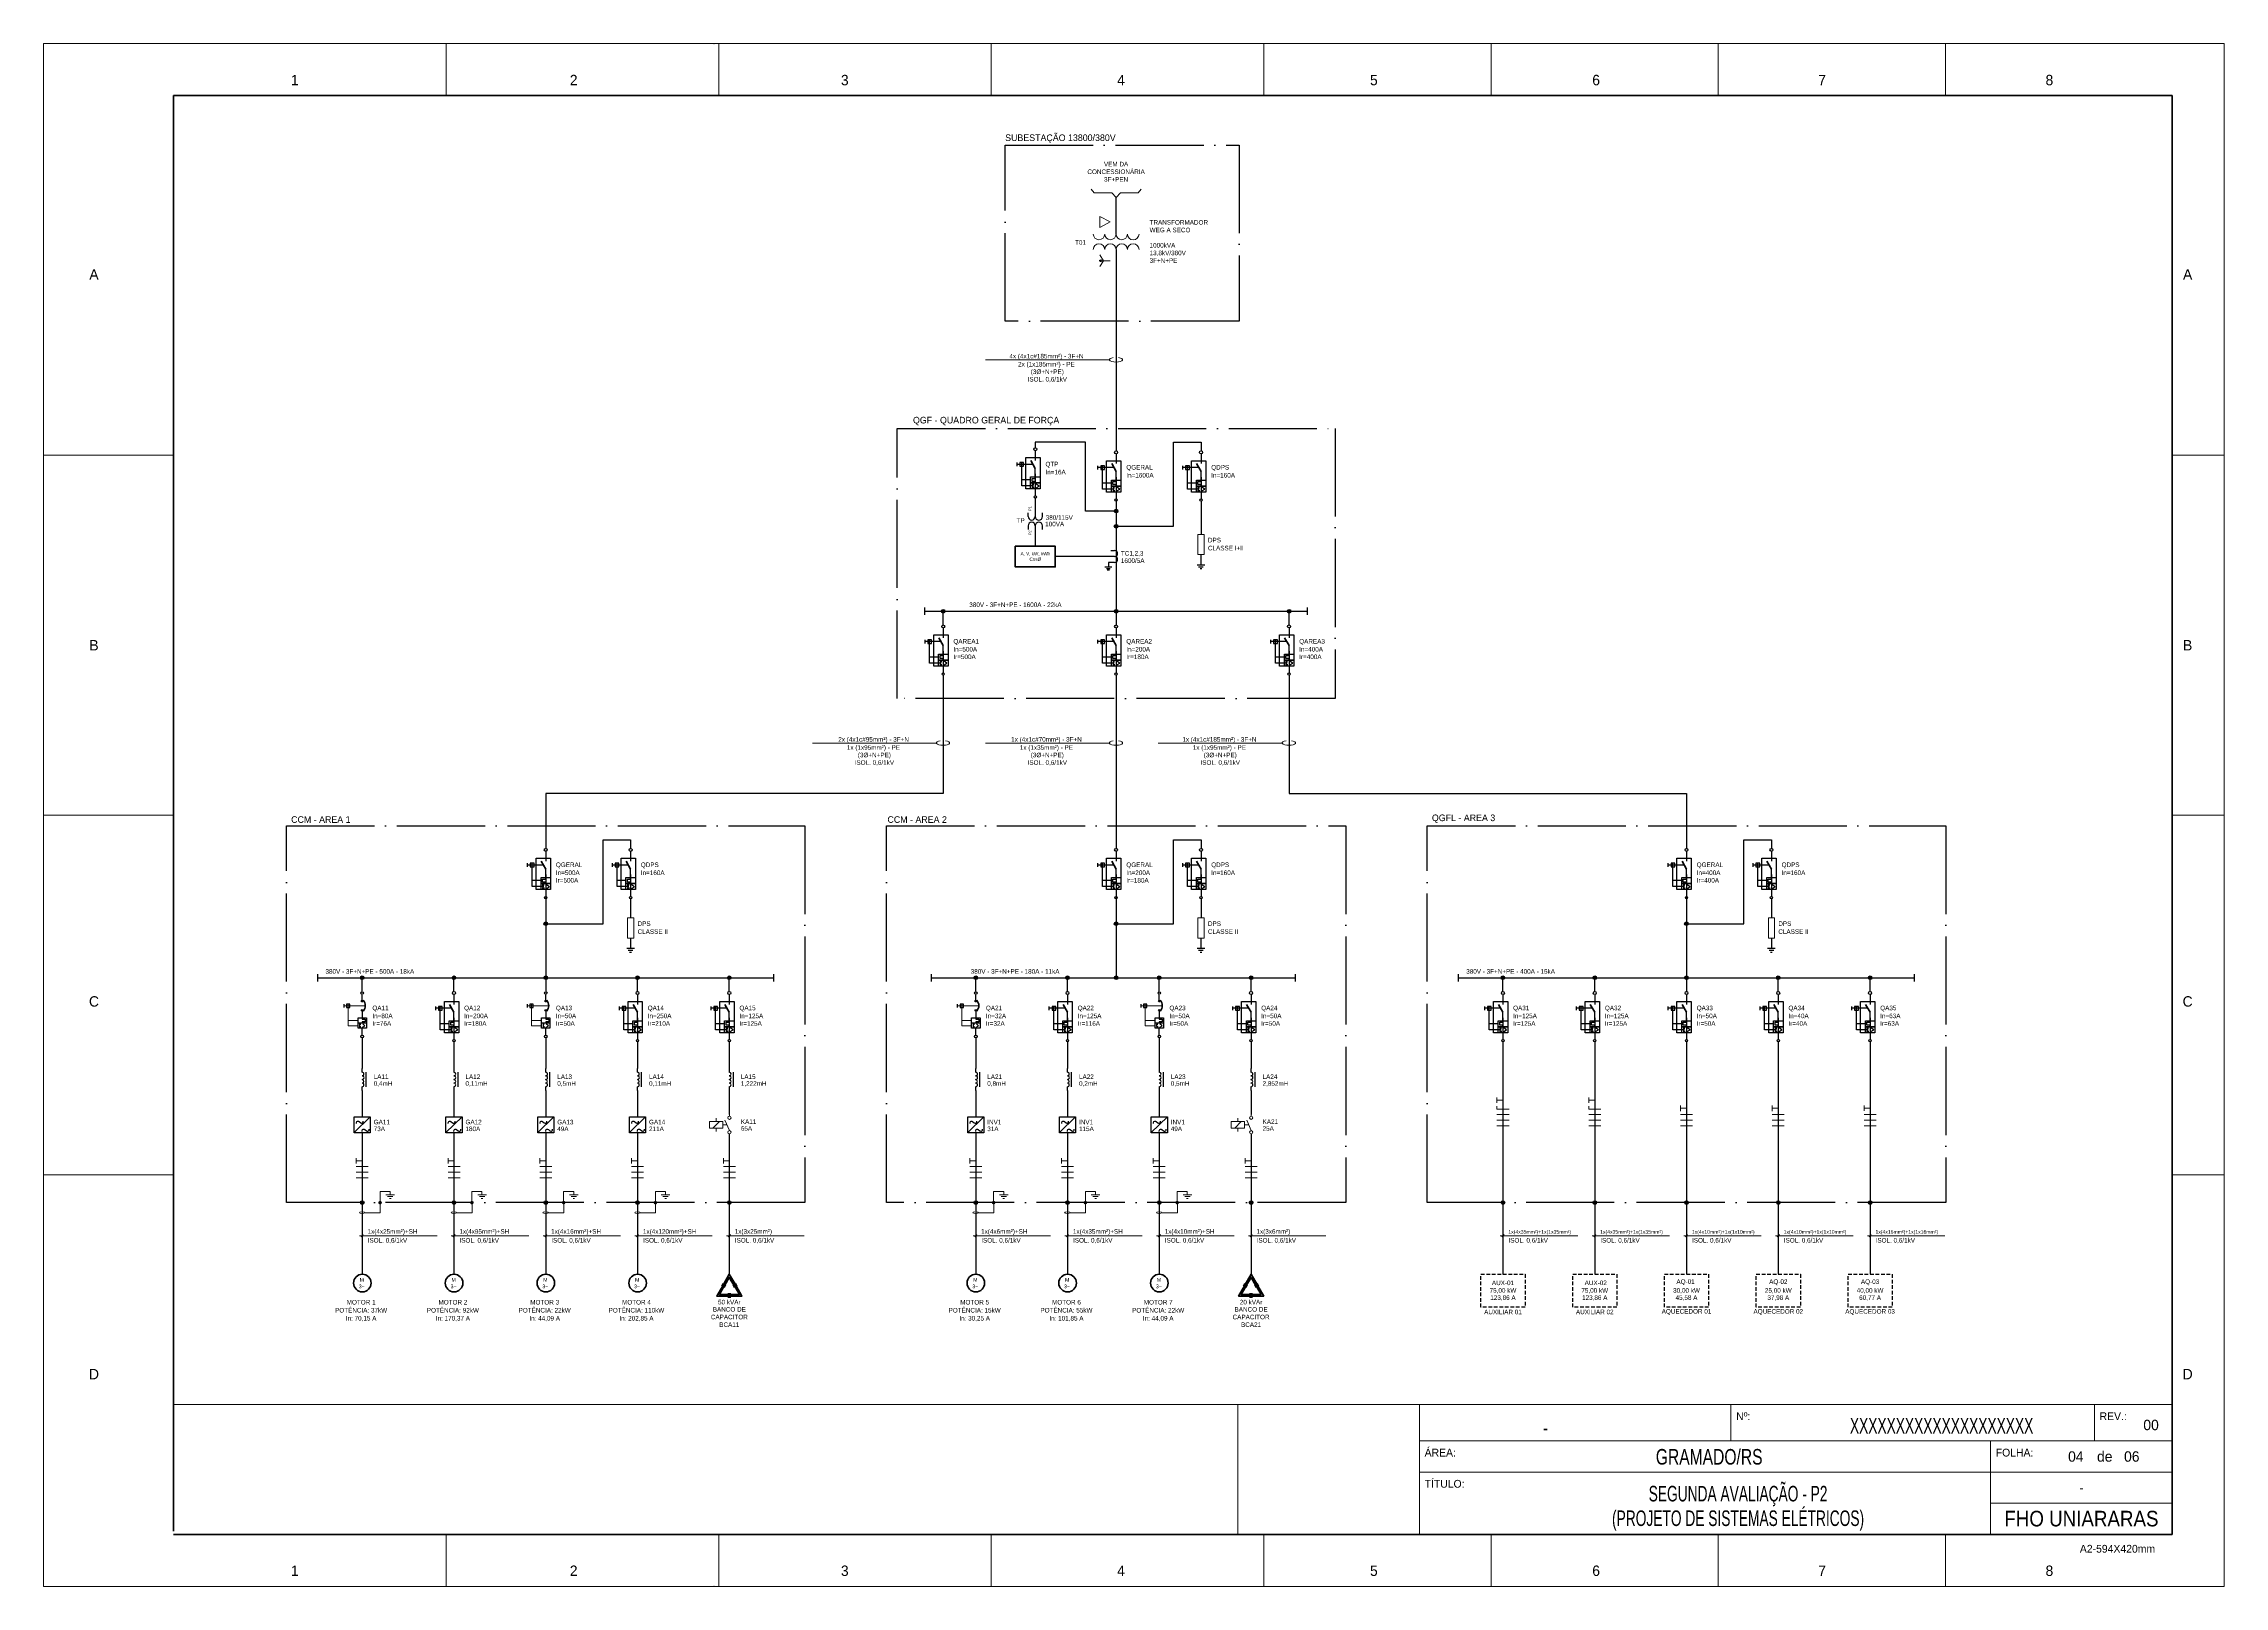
# Model space of a CAD drawing. Header units: millimetres. Extents: x 0 to 3814, y 0 to 420.
# Drawn here: x 1932 to 2526, y 0 to 420 of the extents above; entities that cross this region are included whole.
import ezdxf
from ezdxf.enums import TextEntityAlignment as Align

# ---------------------------------------------------------------- set-up
doc = ezdxf.new("R2010")
doc.units = ezdxf.units.MM
doc.linetypes.add('ACAD_ISO04W100', pattern=[30, 24, -3, 0, -3])
doc.linetypes.add('DASHEDX2', pattern=[1.5, 1, -0.5])
for name, color, linetype in [('CABOS', 7, 'Continuous'), ('CAIXA DE IDENT.', 7, 'ACAD_ISO04W100'), ('COMPONENTES', 7, 'Continuous'), ('Geometria', 7, 'Continuous'), ('PDF2_E-TXT20', 7, 'Continuous'), ('PDF_E-DGERAL', 7, 'Continuous'), ('ROTAS', 1, 'Continuous'), ('Texto capa', 7, 'Continuous'), ('TEXTO DES.', 7, 'Continuous'), ('TRACEJADO', 7, 'DASHEDX2')]:
    doc.layers.add(name, color=color, linetype=linetype)
doc.layers.add('PDF_GERAL', color=9, linetype='Continuous', true_color=0x808080)
doc.styles.add('PDF ArialMT', font='arial.ttf')
doc.styles.add('Style-INTL_ENGINEERING', font='INTL_ENGINEERING.shx')

# ---------------------------------------------------------------- blocks, each defined once
blk = doc.blocks.new('TRAFO')
at = {"layer": 'COMPONENTES', "lineweight": 18}
for points in [[(5904.7, -883.4, 1), (5904.7, -877.2, 1), (5904.7, -871, 1), (5904.7, -864.8, 1), (5904.7, -858.5)], [(5913.1, -883.4, -1), (5913.1, -877.2, -1), (5913.1, -871, -1), (5913.1, -864.8, -1), (5913.1, -858.5)]]:
    blk.add_lwpolyline(points, format="xyb", dxfattribs=at)
blk.add_lwpolyline([(5895.1, -879.8), (5898.1, -874.3), (5901.2, -879.8)], close=True, dxfattribs=at)
for points in [[(5919.2, -879.1), (5919.2, -877.9), (5916.1, -879.8)], [(5919.9, -879.1), (5918.5, -879.1)], [(5919.2, -874.3), (5919.2, -877.9), (5922.3, -879.8)], [(5919.8, -879.4), (5918.7, -879.4)], [(5919.7, -879.7), (5918.8, -879.7)], [(5919.5, -880), (5919, -880)]]:
    blk.add_lwpolyline(points, dxfattribs=at)
blk = doc.blocks.new('INDICAÇÃO')
at = {"layer": 'ROTAS', "lineweight": 20}
for points in [[(2259.09, 374.46), (2259.89, 373.46)], [(2272.72, 374.46), (2271.92, 373.46)], [(2264.74, 373.46), (2265.9, 372.22), (2264.74, 373.46), (2259.89, 373.46)], [(2267.07, 373.46), (2265.9, 372.22), (2267.07, 373.46), (2271.92, 373.46)]]:
    blk.add_lwpolyline(points, close=True, dxfattribs=at)
blk = doc.blocks.new('chamada cabo')
at = {"layer": 'ROTAS', "lineweight": 9}
blk.add_lwpolyline([(6921.1, -1333.7), (6988.7, -1333.7)], dxfattribs=at)
for points in [[(6990.8, -1332.5), (6989.2, -1332.7), (6988.4, -1333.3), (6988.7, -1333.9)], [(6988.7, -1333.9), (6989.1, -1334.5), (6990.6, -1335), (6992.3, -1334.9)], [(6992.3, -1334.9), (6994.1, -1334.9), (6995.5, -1334.5), (6995.8, -1333.9)], [(6995.8, -1333.9), (6996.1, -1333.3), (6995.2, -1332.7), (6993.6, -1332.5)]]:
    blk.add_open_spline(points, degree=3, dxfattribs=at)
blk = doc.blocks.new('DISJ. CX. MOLDADA')
at = {"layer": 'COMPONENTES', "lineweight": 30}
for points in [[(6113.1, -988.7), (6102.7, -988.7), (6102.7, -966), (6113.1, -966)], [(6101.1, -969.6), (6098.4, -969.6), (6098.4, -972.3), (6101.1, -972.3)], [(6106.2, -980), (6113.1, -980), (6113.1, -984.4), (6106.2, -984.4)], [(6106.2, -984.4), (6113.1, -984.4), (6113.1, -988.7), (6106.2, -988.7)]]:
    blk.add_lwpolyline(points, close=True, dxfattribs=at)
for points in [[(6109.6, -961.1), (6109.6, -966), (6109.6, -968.1)], [(6096.4, -972.3), (6096.4, -969.6)], [(6108, -970.9), (6096.4, -970.9)], [(6108.2, -986.6), (6099.7, -986.6), (6099.7, -969.6)], [(6109.6, -984.4), (6109.6, -983.3), (6107.3, -983.3), (6107.3, -981.1), (6109.6, -981.1), (6109.6, -980), (6109.6, -973.8)], [(6109.6, -977.8), (6109.6, -993.8)], [(6106.2, -982.2), (6099.7, -982.2)], [(6107.1, -985.3), (6108.5, -985.3)], [(6107.1, -987.5), (6108.7, -987.5)], [(6107.7, -987.5), (6107.7, -985.3)], [(6110.2, -987.9), (6112.3, -986.7), (6110.2, -985.2)]]:
    blk.add_lwpolyline(points, dxfattribs=at)
at = {"layer": 'COMPONENTES', "lineweight": 50}
blk.add_lwpolyline([(6109.6, -973.8), (6106.4, -968.1)], dxfattribs=at)
at = {"layer": 'COMPONENTES', "lineweight": 30}
for centre, radius in [((6109.6, -959.9), 1.08), ((6109.6, -994.5), 0.826)]:
    blk.add_circle(centre, radius, dxfattribs=at)
blk = doc.blocks.new('TP BT')
at = {"layer": 'COMPONENTES', "lineweight": 30}
for points in [[(5999.3, -1009), (5999.3, -1007)], [(6007.2, -1009), (6007.2, -1007)], [(6007.2, -1016.1), (6007.2, -1014.1)]]:
    blk.add_lwpolyline(points, dxfattribs=at)
for points in [[(5999.3, -1009, 1), (6003.2, -1009, 1), (6007.2, -1009), (6007.2, -1007)], [(6007.2, -1014.1, 1), (6003.2, -1014.1, 1), (5999.3, -1014.1), (5999.3, -1016.1)]]:
    blk.add_lwpolyline(points, format="xyb", dxfattribs=at)
at = {"layer": 'TEXTO DES.', "char_height": 1.48, "attachment_point": 4, "rotation": 90, "style": 'PDF ArialMT'}
for s, insert in [('P1', (6000.3, -1006)), ('P2', (6000.3, -1019.1))]:
    blk.add_mtext(s, dxfattribs=dict(at, insert=insert))
blk = doc.blocks.new('TC BT')
at = {"layer": 'PDF_E-DGERAL', "lineweight": 30}
for points in [[(6053.5, -1020), (6051.4, -1020)], [(6053.5, -1026.3), (6050.1, -1026.3)]]:
    blk.add_lwpolyline(points, dxfattribs=at)
for centre in [(6053.5, -1021.5), (6053.5, -1024.7)]:
    blk.add_arc(centre, 1.59, 270, 90, dxfattribs=at)
at = {"layer": 'PDF_GERAL', "color": 7, "lineweight": 30}
for points in [[(6051.9, -1028.9), (6048.2, -1028.9)], [(6051.1, -1029.8), (6049, -1029.8)], [(6050.7, -1030.5), (6049.5, -1030.5)], [(6050.1, -1026.3), (6050.1, -1028.9)]]:
    blk.add_lwpolyline(points, dxfattribs=at)
blk = doc.blocks.new('DPS')
at = {"layer": 'COMPONENTES', "lineweight": 9}
blk.add_lwpolyline([(6107.4, -1001.6), (6111.9, -1001.6), (6111.9, -1016.3), (6107.4, -1016.3)], close=True, dxfattribs=at)
at = {"layer": 'COMPONENTES', "lineweight": 30}
for points in [[(6112.4, -1023.9), (6106.9, -1023.9)], [(6111.3, -1025.3), (6107.9, -1025.3)], [(6110.2, -1026.7), (6108.9, -1026.7)], [(6109.6, -1016.3), (6109.6, -1023.9)]]:
    blk.add_lwpolyline(points, dxfattribs=at)
blk = doc.blocks.new('Indutância')
at = {"layer": 'COMPONENTES', "lineweight": 30}
for p, q in [((5383.2, -1082.4), (5383.2, -1080.4)), ((5383.2, -1092.4), (5383.2, -1090.4))]:
    blk.add_line(p, q, dxfattribs=at)
blk.add_lwpolyline([(5383.1, -1088.4, 1), (5383.1, -1086.4, 1), (5383.1, -1084.3)], format="xyb", dxfattribs=at)
blk.add_lwpolyline([(5385.2, -1082.4), (5385.2, -1090.4)], dxfattribs=at)
for centre in [(5383.1, -1083.4), (5383.1, -1089.3)]:
    blk.add_arc(centre, 1.01, 270, 90, dxfattribs=at)
blk = doc.blocks.new('Inversor')
at = {"layer": 'COMPONENTES', "lineweight": 30}
for points in [[(5353.2, -1116.5), (5344.4, -1125.1)], [(5345.7, -1120.1), (5345.7, -1119.7), (5345.9, -1119.1), (5346.3, -1118.9), (5346.7, -1118.9), (5347.1, -1119.1), (5348, -1119.7), (5348.4, -1119.9), (5348.8, -1119.9), (5349.2, -1119.7), (5349.4, -1119.3), (5349.4, -1118.9)], [(5348.8, -1124.5), (5348.8, -1124.1), (5349, -1123.4), (5349.4, -1123.3), (5349.8, -1123.3), (5350.2, -1123.4), (5351.1, -1124.1), (5351.5, -1124.3), (5351.9, -1124.3), (5352.3, -1124.1), (5352.5, -1123.7), (5352.5, -1123.3)]]:
    blk.add_lwpolyline(points, dxfattribs=at)
blk.add_lwpolyline([(5344.4, -1116.5), (5353.2, -1116.5), (5353.2, -1125.2), (5344.4, -1125.2)], close=True, dxfattribs=at)
blk = doc.blocks.new('disjuntor motor')
at = {"layer": 'COMPONENTES', "lineweight": 30}
for points in [[(5601.3, -951.4), (5601.3, -949.6)], [(5611.2, -947.6), (5611.2, -944.4)], [(5613.5, -960), (5608.9, -960)], [(5609.6, -960.6), (5610.4, -960.6)], [(5609.6, -961.9), (5610.5, -961.9)], [(5609.9, -961.9), (5609.9, -960.6)], [(5611.2, -953.5), (5611.2, -957.1), (5611.2, -957.9), (5612.8, -957.9), (5612.8, -959.3), (5611.2, -959.3), (5611.2, -960)], [(5611.4, -962.1), (5612.7, -961.4), (5611.5, -960.4)], [(5611.2, -966.7), (5611.2, -962.8)]]:
    blk.add_lwpolyline(points, dxfattribs=at)
for points in [[(5604.4, -949.6), (5602.6, -949.6), (5602.6, -951.4), (5604.4, -951.4)], [(5613.5, -957.1), (5613.5, -962.8), (5608.9, -962.8), (5608.9, -957.1)]]:
    blk.add_lwpolyline(points, close=True, dxfattribs=at)
at = {"layer": 'COMPONENTES', "lineweight": 15}
for points in [[(5608.9, -961.4), (5603.5, -961.4), (5603.5, -949.6)], [(5612.9, -950.5), (5601.3, -950.5)], [(5608.9, -958.6), (5603.5, -958.6)]]:
    blk.add_lwpolyline(points, dxfattribs=at)
at = {"layer": 'COMPONENTES', "lineweight": 30}
for centre, radius in [((5611.2, -943.6), 0.688), ((5611.2, -948), 0.434), ((5611.2, -953), 0.434), ((5611.2, -967.3), 0.688)]:
    blk.add_circle(centre, radius, dxfattribs=at)
at = {"layer": 'COMPONENTES', "lineweight": 50}
blk.add_arc((5608.4, -950.5), 4.43, 318.0432, 41.9568, dxfattribs=at)
blk = doc.blocks.new('ATERRAMENTO')
at = {"layer": 'ROTAS'}
h = blk.add_hatch(color=256, dxfattribs=at)
h.dxf.hatch_style = 1
h.paths.add_polyline_path([(6647.5, -699.9, 1), (6649.5, -699.9, 1)])
at = {"layer": 'PDF2_E-TXT20', "lineweight": 9}
blk.add_line((6640.2, -705.4), (6648.6, -705.4), dxfattribs=at)
for points in [[(6654, -695.6), (6654, -693.8), (6648.5, -693.8), (6648.6, -705.4)], [(6651.7, -695.6), (6656.4, -695.6)], [(6652.6, -696.6), (6655.5, -696.6)], [(6653.6, -697.7), (6654.5, -697.7)]]:
    blk.add_lwpolyline(points, dxfattribs=at)
for points in [[(6638.2, -704.9), (6637.5, -705), (6637.1, -705.2), (6637.2, -705.4)], [(6637.2, -705.4), (6637.3, -705.6), (6637.9, -705.8), (6638.7, -705.8)], [(6638.7, -705.8), (6639.4, -705.8), (6640, -705.6), (6640.2, -705.4)], [(6640.2, -705.4), (6640.3, -705.2), (6639.8, -705), (6639.1, -704.9)]]:
    blk.add_open_spline(points, degree=3, dxfattribs=at)
blk = doc.blocks.new('MOTOR TRI')
at = {"layer": 'COMPONENTES', "lineweight": 40}
blk.add_circle((6638.8, -725.7), 4.79, dxfattribs=at)
at = {"layer": 'COMPONENTES', "char_height": 2.01, "attachment_point": 4, "style": 'PDF ArialMT'}
for s, insert in [('M', (6637.4, -723.9)), ('3~', (6636.9, -727.5))]:
    blk.add_mtext(s, dxfattribs=dict(at, insert=insert))
blk = doc.blocks.new('CONTATOR')
at = {"layer": 'Geometria', "color": 9, "lineweight": 13, "true_color": 0xbababa}
for points in [[(2280.37, 133.03), (2284, 133.03), (2284, 131.21), (2280.37, 131.21)], [(2280.37, 133.03), (2284, 133.03), (2284, 131.21), (2280.37, 131.21)], [(2280.37, 133.03), (2284, 133.03), (2284, 131.21), (2280.37, 131.21)], [(2280.37, 133.03), (2284, 133.03), (2284, 131.21), (2280.37, 131.21)], [(2283.06, 133.03), (2281.3, 131.21)], [(2282.18, 133.91), (2282.18, 133.03)], [(2282.18, 130.33), (2282.18, 131.21)], [(2284, 132.09), (2285.14, 132.09)], [(2284.57, 133.44), (2285.76, 130.54)]]:
    blk.add_lwpolyline(points, close=True, dxfattribs=at)
for points in [[(2281.3, 131.21), (2283.06, 133.03)], [(2282.18, 133.03), (2282.18, 133.91)], [(2282.18, 131.21), (2282.18, 130.33)], [(2285.14, 132.09), (2284, 132.09)], [(2285.76, 130.54), (2284.57, 133.44)], [(2285.76, 134.48), (2285.76, 134.94)], [(2285.76, 129.19), (2285.76, 129.66)]]:
    blk.add_lwpolyline(points, dxfattribs=at)
for centre in [(2285.78, 134.04), (2285.78, 134.04), (2285.78, 134.04), (2285.78, 130.1), (2285.78, 130.1), (2285.78, 130.1)]:
    blk.add_circle(centre, 0.44, dxfattribs=at)
blk = doc.blocks.new('BANCO DE CAPACITOR')
at = {"layer": 'COMPONENTES', "lineweight": 40}
for points in [[(5768.5, -1207.1), (5765.3, -1212.7), (5771.7, -1212.7)], [(5769.2, -1207.5), (5766.7, -1211.9), (5771.7, -1211.9)], [(5767.8, -1206.7), (5769.8, -1207.9)], [(5768.2, -1206), (5770.2, -1207.2)], [(5775.4, -1206.4), (5772.1, -1200.8), (5768.9, -1206.4)], [(5774.6, -1206.8), (5772.1, -1202.5), (5769.6, -1206.8)], [(5771.7, -1213.6), (5771.7, -1211.1)], [(5772.5, -1212.7), (5779, -1212.7), (5775.8, -1207.1)], [(5772.5, -1211.9), (5777.6, -1211.9), (5775.1, -1207.5)], [(5772.5, -1213.6), (5772.5, -1211.1)], [(5776, -1206.1), (5774, -1207.2)], [(5776.4, -1206.8), (5774.4, -1207.9)]]:
    blk.add_lwpolyline(points, dxfattribs=at)

msp = doc.modelspace()

# ---------------------------------------------------------------- hatches: boundary and pattern name
at = {"layer": 'ROTAS'}
h = msp.add_hatch(color=256, dxfattribs=at)
h.dxf.hatch_style = 1
h.paths.add_polyline_path([(2223.63, 292.81, 1), (2224.63, 292.81, 1)])
h = msp.add_hatch(color=256, dxfattribs=at)
h.dxf.hatch_style = 1
h.paths.add_polyline_path([(2223.63, 288.71, 1), (2224.63, 288.71, 1)])
h = msp.add_hatch(color=256, dxfattribs=at)
h.dxf.hatch_style = 1
h.paths.add_polyline_path([(2176.52, 265.57, 1), (2177.52, 265.57, 1)])
h = msp.add_hatch(color=256, dxfattribs=at)
h.dxf.hatch_style = 1
h.paths.add_polyline_path([(2223.63, 265.57, 1), (2224.63, 265.57, 1)])
h = msp.add_hatch(color=256, dxfattribs=at)
h.dxf.hatch_style = 1
h.paths.add_polyline_path([(2270.74, 265.57, 1), (2271.74, 265.57, 1)])
h = msp.add_hatch(color=256, dxfattribs=at)
h.dxf.hatch_style = 1
h.paths.add_polyline_path([(2068.26, 180.48, 1), (2069.26, 180.48, 1)])
h = msp.add_hatch(color=256, dxfattribs=at)
h.dxf.hatch_style = 1
h.paths.add_polyline_path([(2223.63, 180.48, 1), (2224.63, 180.48, 1)])
h = msp.add_hatch(color=256, dxfattribs=at)
h.dxf.hatch_style = 1
h.paths.add_polyline_path([(2379.01, 180.48, 1), (2380.01, 180.48, 1)])
h = msp.add_hatch(color=256, dxfattribs=at)
h.dxf.hatch_style = 1
h.paths.add_polyline_path([(2018.26, 165.74, 1), (2019.26, 165.74, 1)])
h = msp.add_hatch(color=256, dxfattribs=at)
h.dxf.hatch_style = 1
h.paths.add_polyline_path([(2043.27, 165.74, 1), (2044.27, 165.74, 1)])
h = msp.add_hatch(color=256, dxfattribs=at)
h.dxf.hatch_style = 1
h.paths.add_polyline_path([(2068.26, 165.74, 1), (2069.26, 165.74, 1)])
h = msp.add_hatch(color=256, dxfattribs=at)
h.dxf.hatch_style = 1
h.paths.add_polyline_path([(2093.26, 165.74, 1), (2094.26, 165.74, 1)])
h = msp.add_hatch(color=256, dxfattribs=at)
h.dxf.hatch_style = 1
h.paths.add_polyline_path([(2118.27, 165.74, 1), (2119.27, 165.74, 1)])
h = msp.add_hatch(color=256, dxfattribs=at)
h.dxf.hatch_style = 1
h.paths.add_polyline_path([(2185.41, 165.74, 1), (2186.41, 165.74, 1)])
h = msp.add_hatch(color=256, dxfattribs=at)
h.dxf.hatch_style = 1
h.paths.add_polyline_path([(2210.39, 165.74, 1), (2211.39, 165.74, 1)])
h = msp.add_hatch(color=256, dxfattribs=at)
h.dxf.hatch_style = 1
h.paths.add_polyline_path([(2223.63, 165.74, 1), (2224.63, 165.74, 1)])
h = msp.add_hatch(color=256, dxfattribs=at)
h.dxf.hatch_style = 1
h.paths.add_polyline_path([(2235.39, 165.74, 1), (2236.39, 165.74, 1)])
h = msp.add_hatch(color=256, dxfattribs=at)
h.dxf.hatch_style = 1
h.paths.add_polyline_path([(2260.41, 165.74, 1), (2261.41, 165.74, 1)])
h = msp.add_hatch(color=256, dxfattribs=at)
h.dxf.hatch_style = 1
h.paths.add_polyline_path([(2329.01, 165.74, 1), (2330.01, 165.74, 1)])
h = msp.add_hatch(color=256, dxfattribs=at)
h.dxf.hatch_style = 1
h.paths.add_polyline_path([(2354.02, 165.74, 1), (2355.02, 165.74, 1)])
h = msp.add_hatch(color=256, dxfattribs=at)
h.dxf.hatch_style = 1
h.paths.add_polyline_path([(2379.01, 165.74, 1), (2380.01, 165.74, 1)])
h = msp.add_hatch(color=256, dxfattribs=at)
h.dxf.hatch_style = 1
h.paths.add_polyline_path([(2404.01, 165.74, 1), (2405.01, 165.74, 1)])
h = msp.add_hatch(color=256, dxfattribs=at)
h.dxf.hatch_style = 1
h.paths.add_polyline_path([(2429.02, 165.74, 1), (2430.02, 165.74, 1)])
h = msp.add_hatch(color=256, dxfattribs=at)
h.dxf.hatch_style = 1
h.paths.add_polyline_path([(2018.27, 104.54, 1), (2019.27, 104.54, 1)])
h = msp.add_hatch(color=256, dxfattribs=at)
h.dxf.hatch_style = 1
h.paths.add_polyline_path([(2043.27, 104.54, 1), (2044.27, 104.54, 1)])
h = msp.add_hatch(color=256, dxfattribs=at)
h.dxf.hatch_style = 1
h.paths.add_polyline_path([(2068.27, 104.54, 1), (2069.27, 104.54, 1)])
h = msp.add_hatch(color=256, dxfattribs=at)
h.dxf.hatch_style = 1
h.paths.add_polyline_path([(2093.27, 104.54, 1), (2094.27, 104.54, 1)])
h = msp.add_hatch(color=256, dxfattribs=at)
h.dxf.hatch_style = 1
h.paths.add_polyline_path([(2118.27, 104.54, 1), (2119.27, 104.54, 1)])
h = msp.add_hatch(color=256, dxfattribs=at)
h.dxf.hatch_style = 1
h.paths.add_polyline_path([(2185.4, 104.54, 1), (2186.4, 104.54, 1)])
h = msp.add_hatch(color=256, dxfattribs=at)
h.dxf.hatch_style = 1
h.paths.add_polyline_path([(2210.4, 104.54, 1), (2211.4, 104.54, 1)])
h = msp.add_hatch(color=256, dxfattribs=at)
h.dxf.hatch_style = 1
h.paths.add_polyline_path([(2235.4, 104.54, 1), (2236.4, 104.54, 1)])
h = msp.add_hatch(color=256, dxfattribs=at)
h.dxf.hatch_style = 1
h.paths.add_polyline_path([(2260.4, 104.54, 1), (2261.4, 104.54, 1)])
h = msp.add_hatch(color=256, dxfattribs=at)
h.dxf.hatch_style = 1
h.paths.add_polyline_path([(2329.02, 104.54, 1), (2330.02, 104.54, 1)])
h = msp.add_hatch(color=256, dxfattribs=at)
h.dxf.hatch_style = 1
h.paths.add_polyline_path([(2354.02, 104.54, 1), (2355.02, 104.54, 1)])
h = msp.add_hatch(color=256, dxfattribs=at)
h.dxf.hatch_style = 1
h.paths.add_polyline_path([(2379.02, 104.54, 1), (2380.02, 104.54, 1)])
h = msp.add_hatch(color=256, dxfattribs=at)
h.dxf.hatch_style = 1
h.paths.add_polyline_path([(2404.02, 104.54, 1), (2405.02, 104.54, 1)])
h = msp.add_hatch(color=256, dxfattribs=at)
h.dxf.hatch_style = 1
h.paths.add_polyline_path([(2429.02, 104.54, 1), (2430.02, 104.54, 1)])

# ---------------------------------------------------------------- linework, layer by layer
at = {"color": 7, "linetype": 'Continuous', "lineweight": 0}
for p, q in [((1931.98, 0.05), (1931.98, 420.1)), ((2525.98, 420.1), (1931.98, 420.1)), ((2041.64, 420.1), (2041.64, 405.95)), ((2115.89, 420.1), (2115.89, 405.95)), ((2190.14, 420.1), (2190.14, 405.95)), ((2264.39, 420.1), (2264.39, 405.95)), ((2326.27, 405.95), (2326.27, 420.1)), ((2388.14, 405.95), (2388.14, 420.1)), ((2450.02, 405.95), (2450.02, 420.1)), ((2525.98, 0.05), (2525.98, 420.1)), ((2115.89, 409.32), (2115.89, 405.95)), ((2264.39, 405.95), (2264.39, 409.32)), ((1967.39, 308.01), (1932.04, 308.01)), ((2511.89, 308.01), (2526.04, 308.01)), ((1967.39, 210.07), (1932.04, 210.07)), ((2511.89, 210.07), (2526.04, 210.07)), ((1967.39, 112.13), (1932.04, 112.13)), ((2511.89, 112.13), (2526.04, 112.13)), ((1967.34, 49.55), (2257.26, 49.55)), ((2257.26, 14.26), (2257.26, 49.55)), ((2257.26, 49.55), (2511.84, 49.55)), ((2306.76, 49.55), (2306.76, 14.26)), ((2490.62, 49.55), (2490.62, 39.65)), ((2511.84, 39.65), (2306.76, 39.65)), ((2462.34, 39.65), (2462.34, 14.26)), ((2511.84, 31.17), (2306.76, 31.17)), ((2462.34, 22.68), (2511.84, 22.68)), ((2041.64, 0.05), (2041.64, 14.2)), ((2115.89, 0.05), (2115.89, 14.2)), ((2190.14, 0.05), (2190.14, 14.2)), ((2264.39, 14.2), (2264.39, 10.83)), ((2264.39, 0.05), (2264.39, 14.16)), ((2326.27, 14.2), (2326.27, 0.05)), ((2388.14, 14.2), (2388.14, 0.05)), ((2450.02, 14.2), (2450.02, 0.05)), ((2525.98, 0.05), (1931.98, 0.05)), ((2115.89, 0.05), (2115.89, 2.98))]:
    msp.add_line(p, q, dxfattribs=at)
at = {"color": 7, "linetype": 'Continuous', "lineweight": 40}
for p, q in [((1967.34, 405.95), (1967.34, 15.04)), ((1967.34, 405.95), (2511.84, 405.95)), ((2511.84, 14.17), (2511.84, 405.95)), ((2511.84, 14.16), (1967.34, 14.16))]:
    msp.add_line(p, q, dxfattribs=at)
at = {"color": 7, "linetype": 'Continuous', "lineweight": 0}
for p in [(2114.64, 420.1), (2114.64, 0.05)]:
    msp.add_point(p, dxfattribs=at)
at = {"layer": 'CAIXA DE IDENT.'}
for points in [[(2193.91, 392.48), (2257.61, 392.48), (2257.61, 344.52), (2193.91, 344.52)], [(2164.51, 315.33), (2283.82, 315.33), (2283.82, 241.78), (2164.51, 241.78)], [(1998.14, 207.11), (2139.37, 207.11), (2139.37, 104.54), (1998.14, 104.54)], [(2161.57, 207.11), (2286.69, 207.11), (2286.69, 104.54), (2161.57, 104.54)], [(2308.89, 207.11), (2450.12, 207.11), (2450.12, 104.54), (2308.89, 104.54)]]:
    msp.add_lwpolyline(points, close=True, dxfattribs=at)
at = {"layer": 'COMPONENTES', "lineweight": 40}
msp.add_lwpolyline([(2196.67, 283.23), (2207.55, 283.23), (2207.55, 277.64), (2196.67, 277.64)], close=True, dxfattribs=at)
at = {"layer": 'PDF2_E-TXT20', "lineweight": 9}
for points in [[(2327.89, 133.2), (2327.89, 131.68)], [(2327.89, 132.43), (2329.52, 132.43)], [(2327.89, 130.76), (2327.89, 130)], [(2352.89, 133.2), (2352.89, 131.68)], [(2352.89, 132.43), (2354.52, 132.43)], [(2352.89, 130.76), (2352.89, 130)], [(2377.89, 130.99), (2377.89, 129.48)], [(2402.89, 130.99), (2402.89, 129.48)], [(2427.89, 131), (2427.89, 129.49)], [(2327.89, 130), (2331.16, 130)], [(2327.89, 128.49), (2331.16, 128.49)], [(2331.16, 126.97), (2327.89, 126.97), (2331.16, 126.97)], [(2331.16, 125.45), (2327.89, 125.45), (2331.16, 125.45)], [(2352.89, 130), (2356.16, 130)], [(2352.89, 128.49), (2356.16, 128.49)], [(2356.16, 126.97), (2352.89, 126.97), (2356.16, 126.97)], [(2356.16, 125.45), (2352.89, 125.45), (2356.16, 125.45)], [(2377.89, 130.23), (2379.52, 130.23)], [(2377.89, 128.49), (2381.16, 128.49)], [(2381.16, 126.97), (2377.89, 126.97), (2381.16, 126.97)], [(2381.16, 125.45), (2377.89, 125.45), (2381.16, 125.45)], [(2402.89, 130.23), (2404.52, 130.23)], [(2402.89, 128.49), (2406.16, 128.49)], [(2406.16, 126.97), (2402.89, 126.97), (2406.16, 126.97)], [(2406.16, 125.45), (2402.89, 125.45), (2406.16, 125.45)], [(2427.89, 130.24), (2429.52, 130.24)], [(2427.89, 128.5), (2431.16, 128.5)], [(2431.16, 126.98), (2427.89, 126.98), (2431.16, 126.98)], [(2431.16, 125.46), (2427.89, 125.46), (2431.16, 125.46)], [(2017.14, 116.68), (2017.14, 115.17)], [(2017.14, 115.92), (2018.77, 115.92)], [(2017.14, 114.33), (2020.41, 114.33)], [(2042.14, 116.68), (2042.14, 115.17)], [(2042.14, 115.92), (2043.77, 115.92)], [(2042.14, 114.33), (2045.41, 114.33)], [(2067.14, 116.68), (2067.14, 115.17)], [(2067.14, 115.92), (2068.77, 115.92)], [(2067.14, 114.33), (2070.41, 114.33)], [(2092.14, 116.68), (2092.14, 115.17)], [(2092.14, 115.92), (2093.77, 115.92)], [(2092.14, 114.33), (2095.41, 114.33)], [(2117.14, 116.68), (2117.14, 115.17)], [(2117.14, 115.92), (2118.77, 115.92)], [(2117.14, 114.33), (2120.41, 114.33)], [(2184.27, 116.68), (2184.27, 115.17)], [(2184.27, 115.92), (2185.9, 115.92)], [(2184.27, 114.33), (2187.54, 114.33)], [(2209.27, 116.68), (2209.27, 115.17)], [(2209.27, 115.92), (2210.9, 115.92)], [(2209.27, 114.33), (2212.54, 114.33)], [(2234.27, 116.68), (2234.27, 115.17)], [(2234.27, 115.92), (2235.9, 115.92)], [(2234.27, 114.33), (2237.54, 114.33)], [(2259.27, 116.68), (2259.27, 115.17)], [(2259.27, 115.92), (2260.9, 115.92)], [(2259.27, 114.33), (2262.54, 114.33)], [(2020.41, 112.82), (2017.14, 112.82), (2020.41, 112.82)], [(2020.41, 111.3), (2017.14, 111.3), (2020.41, 111.3)], [(2045.41, 112.82), (2042.14, 112.82), (2045.41, 112.82)], [(2045.41, 111.3), (2042.14, 111.3), (2045.41, 111.3)], [(2070.41, 112.82), (2067.14, 112.82), (2070.41, 112.82)], [(2070.41, 111.3), (2067.14, 111.3), (2070.41, 111.3)], [(2095.41, 112.82), (2092.14, 112.82), (2095.41, 112.82)], [(2095.41, 111.3), (2092.14, 111.3), (2095.41, 111.3)], [(2120.41, 112.82), (2117.14, 112.82), (2120.41, 112.82)], [(2120.41, 111.3), (2117.14, 111.3), (2120.41, 111.3)], [(2187.54, 112.82), (2184.27, 112.82), (2187.54, 112.82)], [(2187.54, 111.3), (2184.27, 111.3), (2187.54, 111.3)], [(2212.54, 112.82), (2209.27, 112.82), (2212.54, 112.82)], [(2212.54, 111.3), (2209.27, 111.3), (2212.54, 111.3)], [(2237.54, 112.82), (2234.27, 112.82), (2237.54, 112.82)], [(2237.54, 111.3), (2234.27, 111.3), (2237.54, 111.3)], [(2262.54, 112.82), (2259.27, 112.82), (2262.54, 112.82)], [(2262.54, 111.3), (2259.27, 111.3), (2262.54, 111.3)]]:
    msp.add_lwpolyline(points, dxfattribs=at)
at = {"layer": 'ROTAS'}
for p, q in [((2224.13, 364.07), (2224.13, 309.19)), ((2239.76, 288.71), (2239.76, 311.56)), ((2239.76, 311.56), (2247.26, 311.56)), ((2247.26, 311.56), (2247.26, 309.19)), ((2202.11, 296.37), (2202.11, 291.37)), ((2224.13, 295.82), (2224.13, 261.82)), ((2202.11, 288.8), (2202.11, 283.23)), ((2224.13, 288.71), (2239.76, 288.71)), ((2223.73, 280.44), (2207.55, 280.44)), ((2172.02, 264.57), (2172.02, 266.57)), ((2172.02, 265.57), (2276.24, 265.57)), ((2177.02, 261.82), (2177.02, 265.57)), ((2271.24, 261.82), (2271.24, 265.57)), ((2276.24, 264.57), (2276.24, 266.57)), ((2177.02, 248.13), (2177.02, 215.89)), ((2224.13, 248.13), (2224.13, 200.97)), ((2271.24, 248.13), (2271.24, 215.89)), ((2177.02, 215.89), (2068.76, 215.89)), ((2068.76, 215.89), (2068.76, 200.97)), ((2271.24, 215.89), (2379.51, 215.89)), ((2379.51, 215.89), (2379.51, 200.97)), ((2084.39, 180.48), (2084.39, 203.33)), ((2084.39, 203.33), (2091.89, 203.33)), ((2091.89, 203.33), (2091.89, 200.97)), ((2239.76, 180.48), (2239.76, 203.33)), ((2239.76, 203.33), (2247.26, 203.33)), ((2247.26, 203.33), (2247.26, 200.97)), ((2395.14, 180.48), (2395.14, 203.33)), ((2395.14, 203.33), (2402.64, 203.33)), ((2402.64, 203.33), (2402.64, 200.97)), ((2068.76, 187.6), (2068.76, 161.98)), ((2224.13, 187.6), (2224.13, 165.74)), ((2379.51, 187.6), (2379.51, 161.98)), ((2068.76, 180.48), (2084.39, 180.48)), ((2224.13, 180.48), (2239.76, 180.48)), ((2379.51, 180.48), (2395.14, 180.48)), ((2006.65, 164.74), (2006.65, 166.74)), ((2130.86, 164.74), (2130.86, 166.74)), ((2173.8, 164.74), (2173.8, 166.74)), ((2273, 164.74), (2273, 166.74)), ((2317.4, 164.74), (2317.4, 166.74)), ((2441.61, 164.74), (2441.61, 166.74)), ((2006.65, 165.74), (2130.86, 165.74)), ((2018.76, 161.98), (2018.76, 165.74)), ((2043.77, 161.98), (2043.77, 165.74)), ((2093.76, 161.98), (2093.76, 165.74)), ((2118.77, 161.98), (2118.77, 165.74)), ((2173.8, 165.74), (2273, 165.74)), ((2185.91, 161.98), (2185.91, 165.74)), ((2210.89, 161.98), (2210.89, 165.74)), ((2235.89, 161.98), (2235.89, 165.74)), ((2260.91, 161.98), (2260.91, 165.74)), ((2317.4, 165.74), (2441.61, 165.74)), ((2329.51, 161.98), (2329.51, 165.74)), ((2354.52, 161.98), (2354.52, 165.74)), ((2404.51, 161.98), (2404.51, 165.74)), ((2429.52, 161.98), (2429.52, 165.74)), ((2018.76, 149.4), (2018.77, 141.05)), ((2068.76, 149.4), (2068.77, 141.05)), ((2185.91, 149.4), (2185.92, 141.05)), ((2235.89, 149.4), (2235.9, 141.05)), ((2043.77, 148.3), (2043.77, 141.05)), ((2093.77, 148.3), (2093.77, 141.05)), ((2118.77, 148.3), (2118.77, 141.05)), ((2210.9, 148.3), (2210.9, 141.05)), ((2260.9, 148.3), (2260.9, 141.05)), ((2329.51, 148.3), (2329.52, 104.54)), ((2354.51, 148.3), (2354.52, 104.54)), ((2379.51, 148.3), (2379.52, 104.54)), ((2404.51, 148.3), (2404.52, 104.54)), ((2429.51, 148.3), (2429.52, 104.54)), ((2018.77, 135.04), (2018.77, 127.88)), ((2043.77, 135.04), (2043.77, 127.88)), ((2068.77, 135.04), (2068.77, 127.88)), ((2093.77, 135.04), (2093.77, 127.88)), ((2118.77, 135.04), (2118.77, 128.54)), ((2185.9, 135.04), (2185.9, 127.88)), ((2210.9, 135.04), (2210.9, 127.88)), ((2235.9, 135.04), (2235.9, 127.88)), ((2260.9, 135.04), (2260.9, 128.54)), ((2018.77, 123.54), (2018.77, 104.54)), ((2043.77, 123.54), (2043.77, 104.54)), ((2068.77, 123.54), (2068.77, 104.54)), ((2093.77, 123.54), (2093.77, 104.54)), ((2118.77, 123.25), (2118.77, 104.54)), ((2185.9, 123.54), (2185.9, 104.54)), ((2210.9, 123.54), (2210.9, 104.54)), ((2235.9, 123.54), (2235.9, 104.54)), ((2260.93, 123.25), (2260.9, 104.54)), ((2018.77, 104.54), (2018.77, 85.03)), ((2043.77, 104.54), (2043.77, 85.03)), ((2068.77, 104.54), (2068.77, 85.03)), ((2093.77, 104.54), (2093.77, 85.03)), ((2118.77, 104.54), (2118.77, 85.03)), ((2185.9, 104.54), (2185.9, 85.03)), ((2210.9, 104.54), (2210.9, 85.03)), ((2235.9, 104.54), (2235.9, 85.03)), ((2260.9, 104.54), (2260.9, 85.03)), ((2329.52, 104.54), (2329.52, 85.03)), ((2354.52, 104.55), (2354.52, 85.04)), ((2379.52, 104.56), (2379.52, 85.05)), ((2404.52, 104.54), (2404.52, 85.03)), ((2429.52, 104.54), (2429.52, 85.03))]:
    msp.add_line(p, q, dxfattribs=at)
at = {"layer": 'ROTAS', "color": 1, "lineweight": 25}
msp.add_lwpolyline([(2224.13, 368.25), (2224.13, 378.2)], dxfattribs=at)
at = {"layer": 'ROTAS'}
msp.add_lwpolyline([(2224.13, 292.81), (2215.77, 292.81), (2215.77, 311.56), (2202.11, 311.56), (2202.11, 310.06)], dxfattribs=at)
at = {"layer": 'ROTAS', "lineweight": 30}
for points in [[(2247.26, 295.51), (2247.26, 286.47)], [(2091.89, 187.29), (2091.89, 182.04)], [(2247.26, 187.29), (2247.26, 182.04)], [(2402.64, 187.29), (2402.64, 182.04)]]:
    msp.add_lwpolyline(points, dxfattribs=at)
at = {"layer": 'ROTAS', "lineweight": 9}
for points in [[(2018.04, 95.52), (2039.14, 95.52)], [(2018.49, 95.2), (2019.07, 95.85)], [(2043.04, 95.52), (2064.14, 95.52)], [(2043.49, 95.2), (2044.07, 95.85)], [(2068.04, 95.52), (2089.14, 95.52)], [(2068.49, 95.2), (2069.07, 95.85)], [(2093.04, 95.52), (2114.14, 95.52)], [(2093.49, 95.2), (2094.07, 95.85)], [(2118.04, 95.52), (2139.14, 95.52)], [(2118.49, 95.2), (2119.07, 95.85)], [(2185.17, 95.52), (2206.27, 95.52)], [(2185.62, 95.2), (2186.2, 95.85)], [(2210.17, 95.52), (2231.27, 95.52)], [(2210.62, 95.2), (2211.2, 95.85)], [(2235.17, 95.52), (2256.27, 95.52)], [(2235.62, 95.2), (2236.2, 95.85)], [(2260.17, 95.52), (2281.27, 95.52)], [(2260.62, 95.2), (2261.2, 95.85)], [(2328.79, 95.52), (2349.89, 95.52)], [(2329.24, 95.2), (2329.82, 95.85)], [(2353.79, 95.52), (2374.89, 95.52)], [(2354.24, 95.2), (2354.82, 95.85)], [(2378.79, 95.52), (2399.89, 95.52)], [(2379.24, 95.2), (2379.82, 95.85)], [(2403.79, 95.52), (2424.89, 95.52)], [(2404.24, 95.2), (2404.82, 95.85)], [(2428.79, 95.52), (2449.89, 95.52)], [(2429.23, 95.2), (2429.81, 95.85)]]:
    msp.add_lwpolyline(points, dxfattribs=at)
at = {"layer": 'ROTAS'}
for centre in [(2224.13, 292.81), (2224.13, 288.71), (2177.02, 265.57), (2224.13, 265.57), (2271.24, 265.57), (2068.76, 180.48), (2224.13, 180.48), (2379.51, 180.48), (2018.76, 165.74), (2043.77, 165.74), (2068.76, 165.74), (2093.76, 165.74), (2118.77, 165.74), (2185.91, 165.74), (2210.89, 165.74), (2224.13, 165.74), (2235.89, 165.74), (2260.91, 165.74), (2329.51, 165.74), (2354.52, 165.74), (2379.51, 165.74), (2404.51, 165.74), (2429.52, 165.74), (2018.77, 104.54), (2043.77, 104.54), (2068.77, 104.54), (2093.77, 104.54), (2118.77, 104.54), (2185.9, 104.54), (2210.9, 104.54), (2235.9, 104.54), (2260.9, 104.54), (2329.52, 104.54), (2354.52, 104.54), (2379.52, 104.54), (2404.52, 104.54), (2429.52, 104.54)]:
    msp.add_circle(centre, 0.5, dxfattribs=at)
at = {"layer": 'Texto capa', "color": 7, "linetype": 'Continuous', "lineweight": 0}
msp.add_line((2391.62, 49.55), (2391.62, 39.65), dxfattribs=at)
at = {"layer": 'TRACEJADO'}
for points in [[(2323.51, 85.03), (2335.54, 85.03), (2335.54, 76.03), (2323.51, 76.03)], [(2348.51, 85.04), (2360.54, 85.04), (2360.54, 76.04), (2348.51, 76.04)], [(2373.51, 85.05), (2385.54, 85.05), (2385.54, 76.05), (2373.51, 76.05)], [(2398.51, 85.03), (2410.54, 85.03), (2410.54, 76.03), (2398.51, 76.03)], [(2423.51, 85.03), (2435.54, 85.03), (2435.54, 76.03), (2423.51, 76.03)]]:
    msp.add_lwpolyline(points, close=True, dxfattribs=at)

# ---------------------------------------------------------------- block references
at = {"xscale": 0.5, "yscale": 0.5, "zscale": 0.5}
for p in [(-767.29, 685.44), (-625.16, 685.44)]:
    msp.add_blockref('BANCO DE CAPACITOR', p, dxfattribs=at)
at = {"layer": 'CAIXA DE IDENT.', "xscale": 0.5, "yscale": 0.5, "zscale": 0.5}
for p in [(-1300.61, 445.48), (-1275.61, 445.48), (-1250.61, 445.48), (-1225.61, 445.48), (-1133.48, 445.48), (-1108.48, 445.48), (-1083.48, 445.48)]:
    msp.add_blockref('MOTOR TRI', p, dxfattribs=at)
at = {"layer": 'COMPONENTES', "xscale": 0.5, "yscale": 0.5, "zscale": 0.5, "rotation": 270}
msp.add_blockref('TRAFO', (2659.62, 3320.6), dxfattribs=at)
at = {"layer": 'COMPONENTES'}
for name, p, xscale, yscale, zscale in [('DISJ. CX. MOLDADA', (-88.98, 669.63), 0.375, 0.375, 0.375), ('DISJ. CX. MOLDADA', (-66.96, 668.77), 0.375, 0.375, 0.375), ('DISJ. CX. MOLDADA', (-43.83, 668.77), 0.375, 0.375, 0.375), ('TP BT', (-799.5, 795.86), 0.5, 0.5, 0.5), ('DPS', (-43.85, 662.08), 0.375, 0.375, 0.375), ('TC BT', (-803.01, 792), 0.5, 0.5, 0.5), ('DISJ. CX. MOLDADA', (-114.07, 621.39), 0.375, 0.375, 0.375), ('DISJ. CX. MOLDADA', (-66.96, 621.39), 0.375, 0.375, 0.375), ('DISJ. CX. MOLDADA', (-19.86, 621.39), 0.375, 0.375, 0.375), ('DISJ. CX. MOLDADA', (-222.34, 560.54), 0.375, 0.375, 0.375), ('DISJ. CX. MOLDADA', (-199.21, 560.54), 0.375, 0.375, 0.375), ('DISJ. CX. MOLDADA', (-66.96, 560.54), 0.375, 0.375, 0.375), ('DISJ. CX. MOLDADA', (-43.83, 560.54), 0.375, 0.375, 0.375), ('DISJ. CX. MOLDADA', (88.41, 560.54), 0.375, 0.375, 0.375), ('DISJ. CX. MOLDADA', (111.54, 560.54), 0.375, 0.375, 0.375), ('DPS', (-199.22, 557.65), 0.375, 0.375, 0.375), ('DPS', (-43.85, 557.65), 0.375, 0.375, 0.375), ('DPS', (111.53, 557.65), 0.375, 0.375, 0.375), ('DISJ. CX. MOLDADA', (-247.34, 521.56), 0.375, 0.375, 0.375), ('DISJ. CX. MOLDADA', (-197.34, 521.56), 0.375, 0.375, 0.375), ('DISJ. CX. MOLDADA', (-172.34, 521.56), 0.375, 0.375, 0.375), ('DISJ. CX. MOLDADA', (-80.21, 521.56), 0.375, 0.375, 0.375), ('DISJ. CX. MOLDADA', (-30.21, 521.56), 0.375, 0.375, 0.375), ('DISJ. CX. MOLDADA', (38.41, 521.56), 0.375, 0.375, 0.375), ('DISJ. CX. MOLDADA', (63.41, 521.56), 0.375, 0.375, 0.375), ('DISJ. CX. MOLDADA', (88.41, 521.56), 0.375, 0.375, 0.375), ('DISJ. CX. MOLDADA', (113.41, 521.56), 0.375, 0.375, 0.375), ('DISJ. CX. MOLDADA', (138.41, 521.56), 0.375, 0.375, 0.375), ('ATERRAMENTO', (-1300.61, 454.48), 0.5, 0.5, 0.5), ('ATERRAMENTO', (-1275.61, 454.48), 0.5, 0.5, 0.5), ('ATERRAMENTO', (-1250.61, 454.48), 0.5, 0.5, 0.5), ('ATERRAMENTO', (-1225.61, 454.48), 0.5, 0.5, 0.5), ('ATERRAMENTO', (-1133.48, 454.48), 0.5, 0.5, 0.5), ('ATERRAMENTO', (-1108.48, 454.48), 0.5, 0.5, 0.5), ('ATERRAMENTO', (-1083.48, 454.48), 0.5, 0.5, 0.5)]:
    msp.add_blockref(name, p, dxfattribs=dict(at, xscale=xscale, yscale=yscale, zscale=zscale))
at = {"layer": 'Geometria'}
msp.add_blockref('INDICAÇÃO', (-41.77, 5.99), dxfattribs=at)
at = {"layer": 'ROTAS', "xscale": 0.5, "yscale": 0.5, "zscale": 0.5}
for name, p in [('chamada cabo', (-1272.04, 1000.86)), ('chamada cabo', (-1319.15, 896.51)), ('chamada cabo', (-1272.04, 896.51)), ('chamada cabo', (-1224.93, 896.51)), ('disjuntor motor', (-786.83, 633.4)), ('disjuntor motor', (-736.83, 633.4)), ('disjuntor motor', (-619.68, 633.4)), ('disjuntor motor', (-569.7, 633.4)), ('Indutância', (-672.81, 681.24)), ('Indutância', (-647.81, 681.24)), ('Indutância', (-622.81, 681.24)), ('Indutância', (-597.81, 681.24)), ('Indutância', (-572.81, 681.24)), ('Indutância', (-505.68, 681.24)), ('Indutância', (-480.68, 681.24)), ('Indutância', (-455.68, 681.24)), ('Indutância', (-430.68, 681.24)), ('Inversor', (-655.63, 686.15)), ('Inversor', (-630.63, 686.15)), ('Inversor', (-605.63, 686.15)), ('Inversor', (-580.63, 686.15)), ('Inversor', (-488.5, 686.15)), ('Inversor', (-463.5, 686.15)), ('Inversor', (-438.5, 686.15))]:
    msp.add_blockref(name, p, dxfattribs=at)
at = {"layer": 'ROTAS'}
for p in [(-166.98, -6.41), (-24.85, -6.41)]:
    msp.add_blockref('CONTATOR', p, dxfattribs=at)

# ---------------------------------------------------------------- texts
at = {"color": 7, "linetype": 'Continuous', "lineweight": 0, "style": 'Style-INTL_ENGINEERING'}
for s, height, p in [('1', 2.83, (2000.4, 410.18)), ('2', 2.83, (2076.37, 410.18)), ('3', 2.83, (2150.22, 410.18)), ('4', 2.83, (2225.48, 410.18)), ('5', 2.83, (2294.35, 410.18)), ('6', 2.83, (2354.89, 410.18)), ('7', 2.83, (2416.46, 410.18)), ('8', 2.83, (2478.37, 410.18)), ('A', 2.83, (1945.7, 357.26)), ('A', 2.83, (2516.03, 357.26)), ('B', 2.83, (1945.7, 256.3)), ('B', 2.83, (2516.03, 256.3)), ('C', 2.83, (1945.7, 159.32)), ('C', 2.83, (2516.03, 159.32)), ('D', 2.83, (1945.7, 57.84)), ('D', 2.83, (2516.03, 57.84)), ('A2-594X420mm', 2.1214, (2496.92, 10.29)), ('1', 2.83, (2000.4, 4.31)), ('2', 2.83, (2076.37, 4.31)), ('3', 2.83, (2150.22, 4.31)), ('4', 2.83, (2225.48, 4.31)), ('5', 2.83, (2294.35, 4.31)), ('6', 2.83, (2354.89, 4.31)), ('7', 2.83, (2416.46, 4.31)), ('8', 2.83, (2478.37, 4.31))]:
    msp.add_text(s, height=height, dxfattribs=at).set_placement(p, align=Align.MIDDLE_CENTER)
at = {"layer": 'CABOS', "style": 'Style-INTL_ENGINEERING'}
for s, p in [('4x (4x1c#185mm²) - 3F+N ', (2205.41, 334.01)), ('2x (1x185mm²) - PE ', (2205.39, 331.81)), ('ISOL. 0,6/1kV', (2205.39, 327.72)), ('(3Ø+N+PE)', (2205.39, 329.76)), ('2x (4x1c#95mm²) - 3F+N ', (2158.31, 229.66)), ('1x (1x95mm²) - PE ', (2158.28, 227.45)), ('(3Ø+N+PE)', (2158.28, 225.41)), ('1x (4x1c#70mm²) - 3F+N ', (2205.41, 229.66)), ('1x (1x35mm²) - PE ', (2205.39, 227.45)), ('(3Ø+N+PE)', (2205.39, 225.41)), ('1x (4x1c#185mm²) - 3F+N ', (2252.52, 229.66)), ('1x (1x95mm²) - PE ', (2252.5, 227.45)), ('(3Ø+N+PE)', (2252.5, 225.41)), ('ISOL. 0,6/1kV', (2158.28, 223.36)), ('ISOL. 0,6/1kV', (2205.39, 223.36)), ('ISOL. 0,6/1kV', (2252.5, 223.36))]:
    msp.add_text(s, height=1.25, dxfattribs=at).set_placement(p, align=Align.BOTTOM_CENTER)
for s, height, p in [('1x(4x25mm²)+SH', 1.25, (2020.24, 96.06)), ('1x(4x95mm²)+SH', 1.25, (2045.24, 96.06)), ('1x(4x16mm²)+SH', 1.25, (2070.24, 96.07)), ('1x(4x120mm²)+SH', 1.25, (2095.24, 96.06)), ('1x(3x25mm²)', 1.25, (2120.24, 96.07)), ('1x(4x6mm²)+SH', 1.25, (2187.37, 96.07)), ('1x(4x35mm²)+SH', 1.25, (2212.37, 96.07)), ('1x(4x10mm²)+SH', 1.25, (2237.37, 96.07)), ('1x(3x6mm²)', 1.25, (2262.37, 96.07)), ('1x(4x35mm²)+1x(1x35mm²)', 1, (2330.99, 96.07)), ('1x(4x35mm²)+1x(1x35mm²)', 1, (2355.99, 96.07)), ('1x(4x10mm²)+1x(1x10mm²)', 1, (2380.99, 96.07)), ('1x(4x10mm²)+1x(1x10mm²)', 1, (2405.99, 96.07)), ('1x(4x16mm²)+1x(1x16mm²)', 1, (2430.99, 96.07)), ('ISOL. 0,6/1kV', 1.25, (2020.27, 93.64)), ('ISOL. 0,6/1kV', 1.25, (2045.27, 93.64)), ('ISOL. 0,6/1kV', 1.25, (2070.27, 93.65)), ('ISOL. 0,6/1kV', 1.25, (2095.27, 93.64)), ('ISOL. 0,6/1kV', 1.25, (2120.27, 93.65)), ('ISOL. 0,6/1kV', 1.25, (2187.4, 93.65)), ('ISOL. 0,6/1kV', 1.25, (2212.4, 93.65)), ('ISOL. 0,6/1kV', 1.25, (2237.4, 93.65)), ('ISOL. 0,6/1kV', 1.25, (2262.4, 93.65)), ('ISOL. 0,6/1kV', 1.25, (2331.02, 93.65)), ('ISOL. 0,6/1kV', 1.25, (2356.02, 93.65)), ('ISOL. 0,6/1kV', 1.25, (2381.02, 93.65)), ('ISOL. 0,6/1kV', 1.25, (2406.02, 93.65)), ('ISOL. 0,6/1kV', 1.25, (2431.02, 93.65))]:
    msp.add_text(s, height=height, dxfattribs=at).set_placement(p)
at = {"layer": 'CABOS', "char_height": 1.25, "style": 'Style-INTL_ENGINEERING'}
for s, insert, attachment_point in [('AUX-01', (2329.52, 82.05), 8), ('AUX-02', (2354.79, 82.06), 8), ('AQ-01', (2379.26, 82.06), 8), ('AQ-02', (2404.52, 82.05), 8), ('AQ-03', (2429.52, 82.05), 8), ('75,00 kW', (2329.52, 79.77), 8), ('123,86 A', (2329.52, 77.81), 8), ('75,00 kW', (2354.52, 79.78), 8), ('123,86 A', (2354.52, 77.82), 8), ('30,00 kW', (2379.52, 79.78), 8), ('45,58 A', (2379.52, 77.82), 8), ('25,00 kW', (2404.52, 79.77), 8), ('37,98 A', (2404.52, 77.81), 8), ('40,00 kW', (2429.52, 79.77), 8), ('60,77 A', (2429.52, 77.81), 8), ('AUXILIAR 01', (2329.52, 74.75), 5), ('AUXILIAR 02', (2354.52, 74.76), 5), ('AQUECEDOR 01', (2379.52, 74.76), 5), ('AQUECEDOR 02', (2404.52, 74.75), 5), ('AQUECEDOR 03', (2429.52, 74.75), 5)]:
    msp.add_mtext(s, dxfattribs=dict(at, insert=insert, attachment_point=attachment_point))
at = {"layer": 'COMPONENTES', "insert": (2202.12, 280.45), "char_height": 0.9, "width": 10.6943, "attachment_point": 5, "style": 'Style-INTL_ENGINEERING'}
msp.add_mtext('A, V, kW, kWh\\PCosØ', dxfattribs=at)
at = {"layer": 'Texto capa', "color": 7, "linetype": 'Continuous', "lineweight": 0, "style": 'Style-INTL_ENGINEERING'}
for s, p in [('Nº:', (2393.04, 45.31)), ('REV.:', (2492.04, 45.31)), ('ÁREA:', (2308.18, 35.41)), ('FOLHA:', (2463.75, 35.41)), ('TÍTULO:', (2308.18, 26.92))]:
    msp.add_text(s, height=2.121, dxfattribs=at).set_placement(p)
at = {"layer": 'Texto capa', "color": 7, "linetype": 'Continuous', "lineweight": 40, "style": 'Style-INTL_ENGINEERING'}
for s, height, width, p in [('XXXXXXXXXXXXXXXXXXXX', 4.2429, 0.66, (2449.01, 43.79)), ('GRAMADO/RS', 4.243, 0.75, (2385.69, 35.41)), ('SEGUNDA AVALIAÇÃO - P2 ', 4.2429, 0.66, (2394.08, 25.23)), ('(PROJETO DE SISTEMAS ELÉTRICOS) ', 4.2429, 0.66, (2394.08, 18.52))]:
    msp.add_text(s, height=height, dxfattribs=dict(at, width=width)).set_placement(p, align=Align.MIDDLE)
at = {"layer": 'Texto capa', "color": 7, "linetype": 'Continuous', "lineweight": 0, "style": 'Style-INTL_ENGINEERING'}
for s, p in [('00', (2506.06, 43.99)), ('04', (2485.57, 35.41)), ('de', (2493.45, 35.41)), ('06', (2500.81, 35.41))]:
    msp.add_text(s, height=2.829, dxfattribs=at).set_placement(p, align=Align.MIDDLE_CENTER)
at = {"layer": 'Texto capa', "color": 7, "linetype": 'Continuous', "lineweight": 0, "style": 'Style-INTL_ENGINEERING', "width": 0.9}
msp.add_text('-', height=2.83, dxfattribs=at).set_placement((2487.09, 26.92), align=Align.MIDDLE_CENTER)
at = {"layer": 'Texto capa', "color": 7, "linetype": 'Continuous', "lineweight": 40, "style": 'Style-INTL_ENGINEERING', "width": 0.9}
msp.add_text('FHO UNIARARAS', height=4.2429, dxfattribs=at).set_placement((2487.09, 18.5), align=Align.MIDDLE_CENTER)
at = {"layer": 'Texto capa', "color": 7, "linetype": 'Continuous', "lineweight": 40, "insert": (2340.4, 41.14), "char_height": 4.2429, "attachment_point": 7, "line_spacing_factor": 0.6, "style": 'Style-INTL_ENGINEERING'}
msp.add_mtext('{\\W0.7333;-}', dxfattribs=at)
at = {"layer": 'TEXTO DES.', "style": 'Style-INTL_ENGINEERING'}
for s, p in [('T01', (2212.95, 365.34)), ('QTP', (2204.89, 304.99)), ('In=16A', (2204.89, 302.82)), ('QGERAL', (2226.91, 304.12)), ('In=1600A', (2226.91, 301.96)), ('QDPS', (2250.04, 304.12)), ('In=160A', (2250.04, 301.96)), ('DPS', (2249.15, 284.3)), ('TC1,2,3', (2225.44, 280.69)), ('1600/5A', (2225.44, 278.71)), ('CLASSE I+II', (2249.15, 282.13)), ('QAREA1', (2179.8, 256.74)), ('In=500A', (2179.8, 254.58)), ('QAREA2', (2226.91, 256.74)), ('In=200A', (2226.91, 254.58)), ('QAREA3', (2274.01, 256.74)), ('In=400A', (2274.01, 254.58)), ('Ir=500A', (2179.8, 252.52)), ('Ir=180A', (2226.91, 252.52)), ('Ir=400A', (2274.01, 252.52)), ('QGERAL', (2071.53, 195.9)), ('QDPS', (2094.66, 195.9)), ('QGERAL', (2226.91, 195.9)), ('QDPS', (2250.04, 195.9)), ('QGERAL', (2382.28, 195.9)), ('QDPS', (2405.41, 195.9)), ('In=500A', (2071.53, 193.73)), ('Ir=500A', (2071.53, 191.68)), ('In=160A', (2094.66, 193.73)), ('In=200A', (2226.91, 193.73)), ('Ir=180A', (2226.91, 191.68)), ('In=160A', (2250.04, 193.73)), ('In=400A', (2382.28, 193.73)), ('Ir=400A', (2382.28, 191.68)), ('In=160A', (2405.41, 193.73)), ('CLASSE II', (2093.78, 177.7)), ('DPS', (2093.78, 179.87)), ('CLASSE II', (2249.15, 177.7)), ('DPS', (2249.15, 179.87)), ('CLASSE II', (2404.53, 177.7)), ('DPS', (2404.53, 179.87)), ('QA11', (2021.53, 156.91)), ('In=80A', (2021.53, 154.75)), ('QA12', (2046.53, 156.91)), ('In=200A', (2046.53, 154.75)), ('QA13', (2071.53, 156.91)), ('In=50A', (2071.53, 154.75)), ('QA14', (2096.53, 156.91)), ('QA14', (2096.53, 156.91)), ('In=250A', (2096.53, 154.75)), ('In=250A', (2096.53, 154.75)), ('QA15', (2121.53, 156.91)), ('In=125A', (2121.53, 154.75)), ('QA21', (2188.66, 156.91)), ('In=32A', (2188.66, 154.75)), ('QA22', (2213.66, 156.91)), ('In=125A', (2213.66, 154.75)), ('QA2', (2238.66, 156.91)), ('QA23', (2238.66, 156.91)), ('In=50A', (2238.66, 154.75)), ('QA24', (2263.66, 156.91)), ('In=50A', (2263.66, 154.75)), ('QA31', (2332.28, 156.91)), ('In=125A', (2332.28, 154.75)), ('QA32', (2357.28, 156.91)), ('In=125A', (2357.28, 154.75)), ('QA33', (2382.28, 156.91)), ('In=50A', (2382.28, 154.75)), ('QA34', (2407.28, 156.91)), ('In=40A', (2407.28, 154.75)), ('QA35', (2432.28, 156.91)), ('In=63A', (2432.28, 154.75)), ('Ir=76A', (2021.53, 152.69)), ('Ir=180A', (2046.53, 152.69)), ('Ir=50A', (2071.53, 152.69)), ('Ir=210A', (2096.53, 152.69)), ('Ir=125A', (2121.53, 152.69)), ('Ir=32A', (2188.66, 152.69)), ('Ir=116A', (2213.66, 152.69)), ('Ir=50A', (2238.66, 152.69)), ('Ir=50A', (2263.66, 152.69)), ('Ir=125A', (2332.28, 152.69)), ('Ir=125A', (2357.28, 152.69)), ('Ir=50A', (2382.28, 152.69)), ('Ir=40A', (2407.28, 152.69)), ('Ir=63A', (2432.28, 152.69)), ('0,4mH', (2021.9, 136.35)), ('LA11', (2021.9, 138.2)), ('0,11mH', (2046.9, 136.35)), ('LA12', (2046.9, 138.2)), ('0,5mH', (2071.9, 136.35)), ('LA13', (2071.9, 138.2)), ('0,11mH', (2096.9, 136.35)), ('LA14', (2096.9, 138.2)), ('1,222mH', (2121.9, 136.35)), ('LA15', (2121.9, 138.2)), ('0,8mH', (2189.03, 136.35)), ('LA21', (2189.03, 138.2)), ('0,2mH', (2214.03, 136.35)), ('LA22', (2214.03, 138.2)), ('0,5mH', (2239.03, 136.35)), ('LA23', (2239.03, 138.2)), ('2,852mH', (2264.03, 136.35)), ('LA24', (2264.03, 138.2)), ('GA11', (2021.9, 125.85)), ('73A', (2021.9, 124)), ('GA12', (2046.9, 125.85)), ('180A', (2046.9, 124)), ('49A', (2071.9, 124)), ('GA13', (2071.9, 125.85)), ('GA14', (2096.9, 125.85)), ('211A', (2096.9, 124)), ('65A', (2121.91, 124.1)), ('KA11', (2121.91, 125.96)), ('31A', (2189.03, 124)), ('INV1', (2189.03, 125.85)), ('115A', (2214.03, 124)), ('INV1', (2214.03, 125.85)), ('49A', (2239.03, 124)), ('INV1', (2239.03, 125.85)), ('25A', (2264.04, 124.1)), ('KA21', (2264.04, 125.96))]:
    msp.add_text(s, height=1.25, dxfattribs=at).set_placement(p)
for s, p in [('MOTOR 1', (2018.47, 76.42)), ('MOTOR 2', (2043.47, 76.42)), ('MOTOR 3', (2068.47, 76.42)), ('MOTOR 4', (2093.47, 76.42)), ('MOTOR 5', (2185.6, 76.42)), ('MOTOR 6', (2210.6, 76.42)), ('MOTOR 7', (2235.6, 76.42)), ('POTÊNCIA: 37kW', (2018.47, 74.23)), ('In: 70,15 A', (2018.47, 72.05)), ('POTÊNCIA: 92kW', (2043.47, 74.23)), ('In: 170,37 A', (2043.47, 72.05)), ('POTÊNCIA: 22kW', (2068.47, 74.23)), ('In: 44,09 A', (2068.47, 72.05)), ('POTÊNCIA: 110kW', (2093.47, 74.23)), ('In: 202,85 A', (2093.47, 72.05)), ('POTÊNCIA: 15kW', (2185.6, 74.23)), ('In: 30,25 A', (2185.6, 72.05)), ('POTÊNCIA: 55kW', (2210.6, 74.23)), ('In: 101,85 A', (2210.6, 72.05)), ('POTÊNCIA: 22kW', (2235.6, 74.23)), ('In: 44,09 A', (2235.6, 72.05))]:
    msp.add_text(s, height=1.25, dxfattribs=at).set_placement(p, align=Align.BOTTOM_CENTER)
for s, insert, char_height, attachment_point in [('SUBESTAÇÃO 13800/380V', (2193.91, 393.02), 1.8, 7), ('VEM DA^JCONCESSIONÁRIA\\P3F+PEN', (2224.13, 382.49), 1.25, 8), ('TRANSFORMADOR \\PWEG A SECO\\P\\P1000kVA\\P13,8kV/380V\\P3F+N+PE', (2233.26, 366.22), 1.25, 4), ('QGF - QUADRO GERAL DE FORÇA', (2168.8, 316.13), 1.8, 7), ('380/115V', (2204.96, 291.07), 1.25, 4), ('TP', (2197.01, 290.25), 1.25, 4), ('100VA', (2204.81, 289.29), 1.25, 4), ('380V - 3F+N+PE - 1600A - 22kA', (2184.14, 267.31), 1.25, 4), ('CCM - AREA 1', (1999.41, 207.91), 1.8, 7), ('CCM - AREA 2', (2161.85, 207.91), 1.8, 7), ('QGFL - AREA 3', (2310.16, 207.91), 1.8, 7), ('380V - 3F+N+PE - 500A - 18kA', (2008.76, 167.48), 1.25, 4), ('380V - 3F+N+PE - 180A - 11kA', (2184.53, 167.48), 1.25, 4), ('380V - 3F+N+PE - 400A - 15kA', (2319.51, 167.48), 1.25, 4), ('50 kVAr', (2118.77, 76.8), 1.25, 8), ('20 kVAr', (2260.9, 76.8), 1.25, 8), ('BANCO DE\\PCAPACITOR\\PBCA11', (2118.77, 76.1), 1.25, 2), ('BANCO DE\\PCAPACITOR\\PBCA21', (2260.9, 76.1), 1.25, 2)]:
    msp.add_mtext(s, dxfattribs=dict(at, insert=insert, char_height=char_height, attachment_point=attachment_point))

doc.saveas('drawing.dxf')
